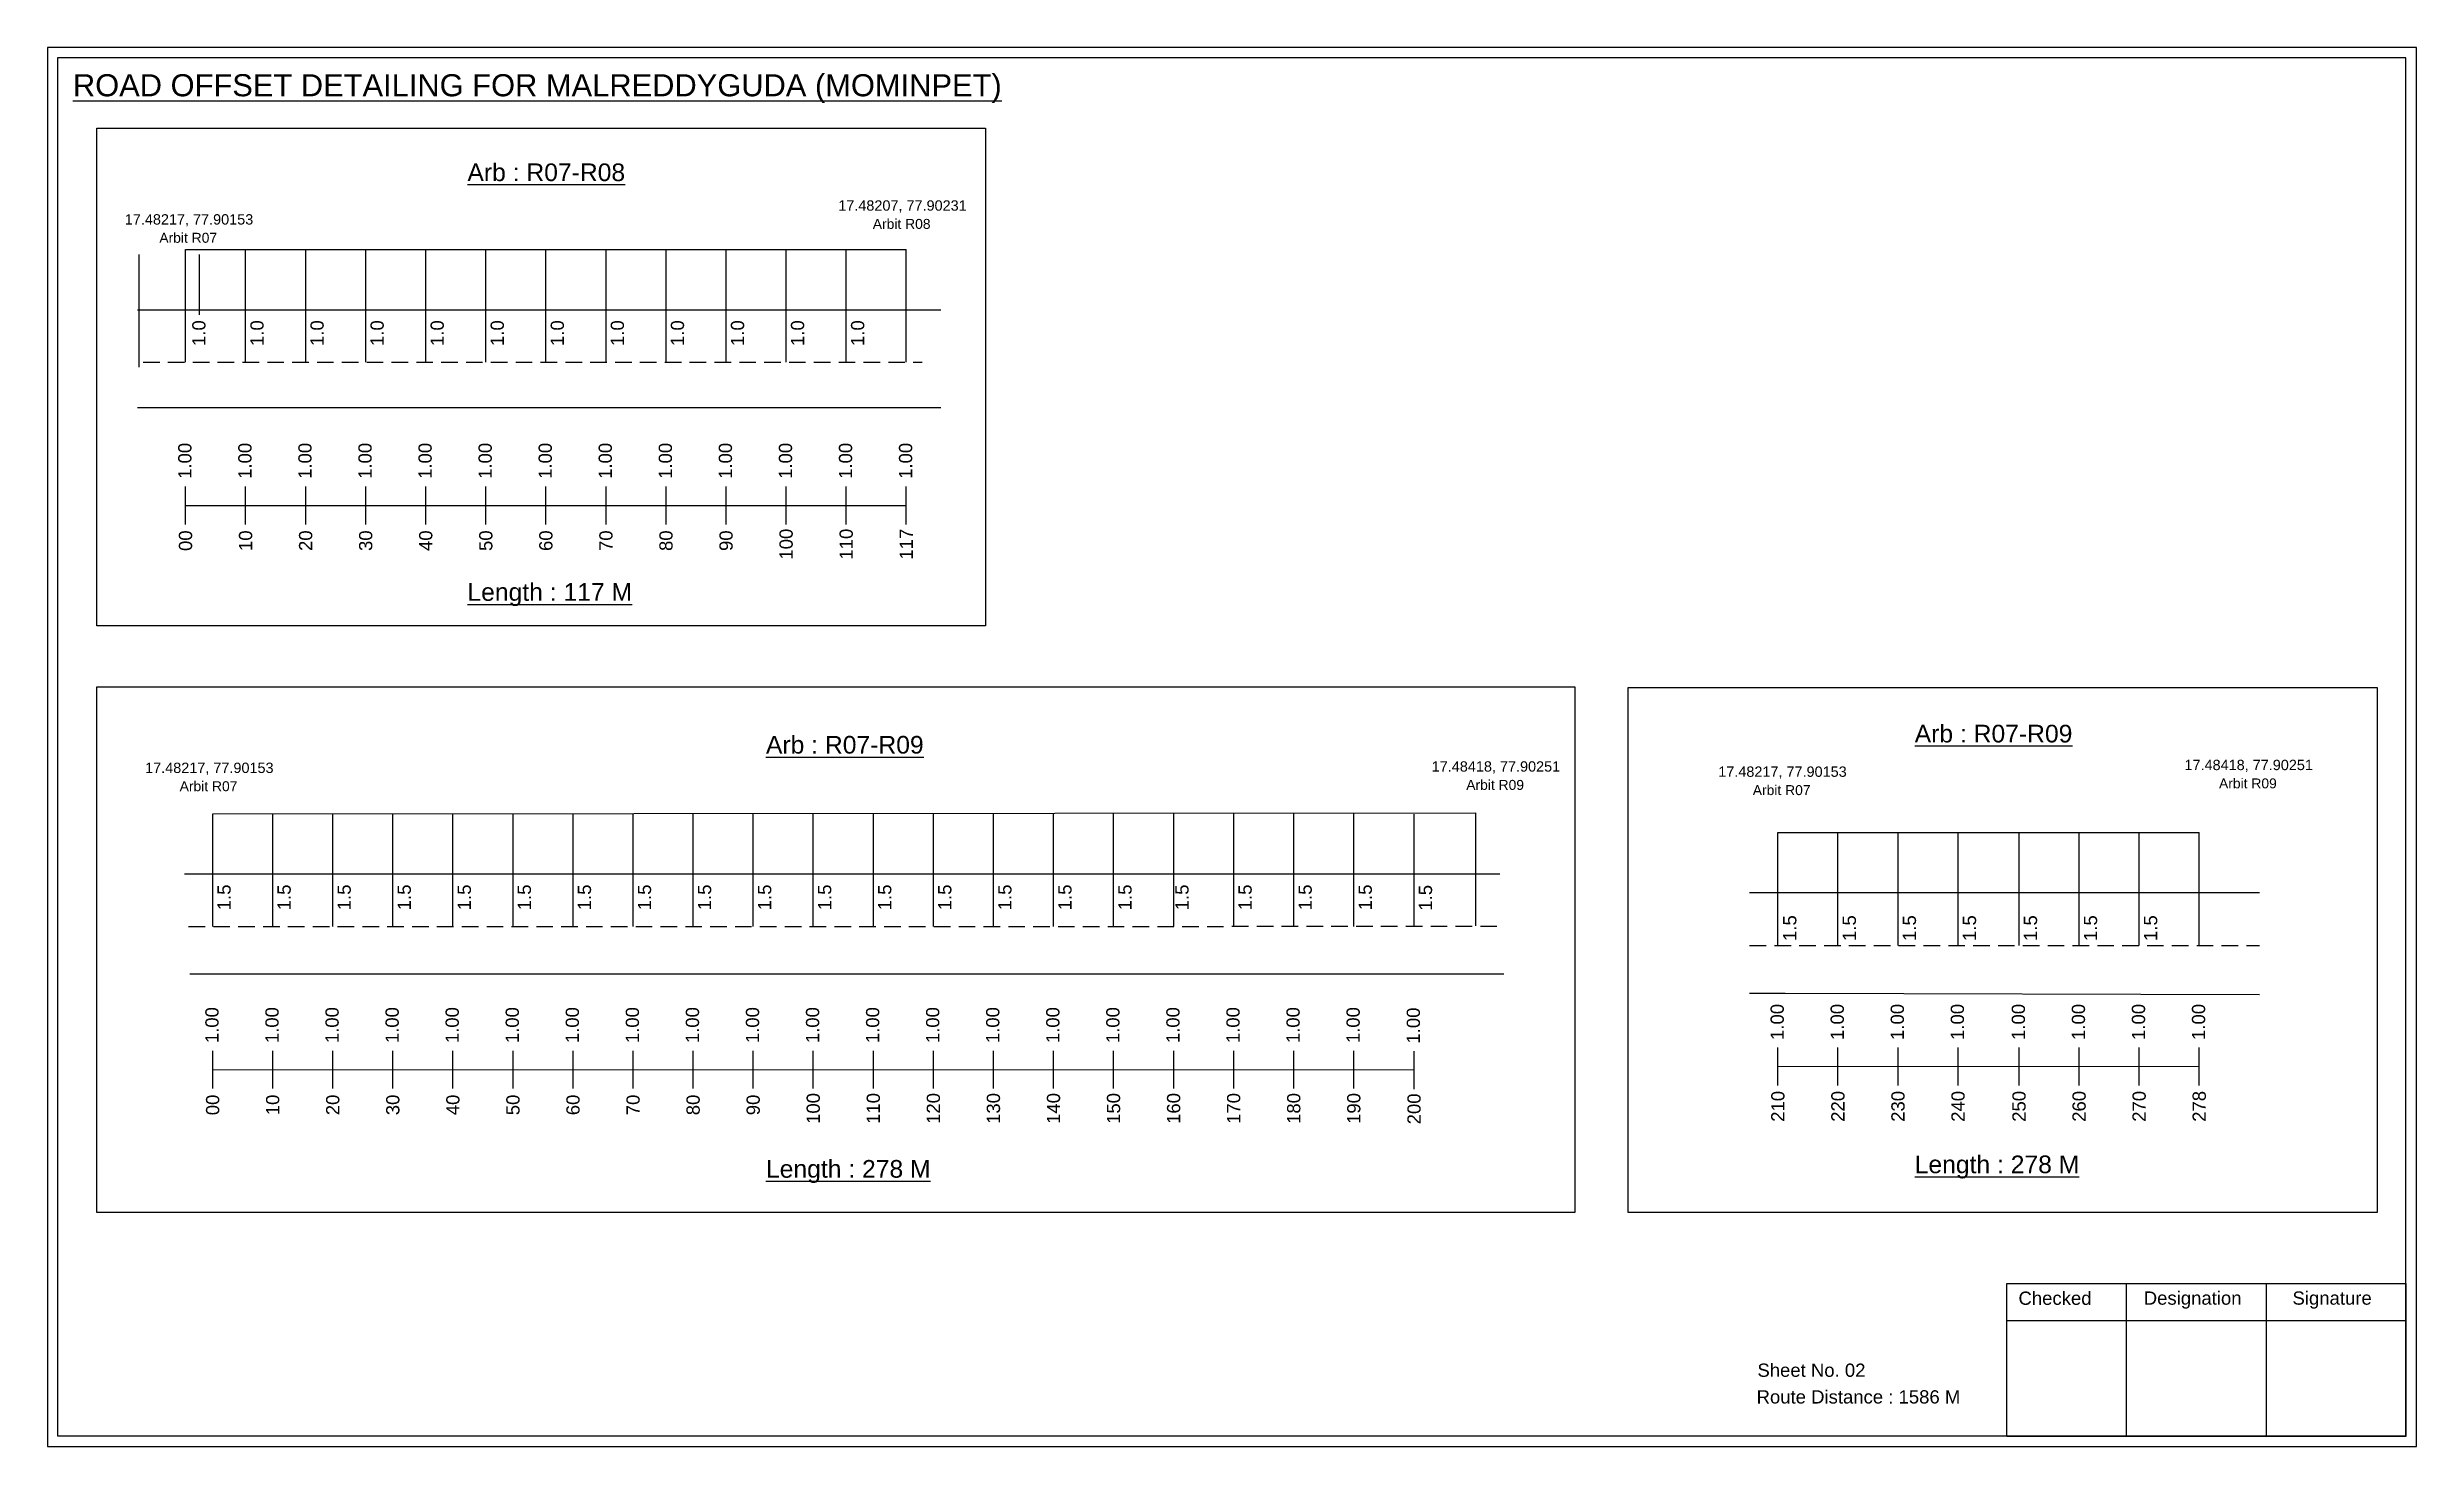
# Model space of a CAD drawing. Header units: inches. Extents: x 438 to 7089, y 302 to 873.
# Drawn here: x 4406 to 4942, y 380 to 697 of the extents above; entities that cross this region are included whole.
import ezdxf

# ---------------------------------------------------------------- set-up
doc = ezdxf.new("R2010")
doc.units = ezdxf.units.IN
doc.header["$MEASUREMENT"] = 0
doc.linetypes.add('DASHED2', pattern=[0.375, 0.25, -0.125])
doc.layers.add('PDF_Geometry', color=7, linetype='Continuous')
doc.layers.add('PDF_Text', color=5, linetype='Continuous')
doc.styles.add('PDF Arial', font='arial.ttf')
doc.styles.get("Standard").update_dxf_attribs({"font": 'arial.ttf'})

msp = doc.modelspace()

# ---------------------------------------------------------------- texts
at = {"color": 242, "true_color": 0xcd2027}
for s, height, p in [('%%UROAD OFFSET DETAILING FOR MALREDDYGUDA (MOMINPET)', 5, (4411.75, 685.89)), ('%%UArb : R07-R08', 4, (4501.08, 666.69)), ('%%ULength : 117 M', 4, (4501.08, 571.69)), ('%%UArb : R07-R09', 4, (4828.79, 539.63)), ('%%UArb : R07-R09', 4, (4568.68, 537.11)), ('%%ULength : 278 M', 4, (4568.68, 441.11)), ('%%ULength : 278 M', 4, (4828.79, 442.13))]:
    msp.add_text(s, height=height, dxfattribs=at).set_placement(p)
at = {"color": 5}
for s, height, p in [('17.48207, 77.90231', 2.34, (4585.05, 660)), ('17.48217, 77.90153', 2.34, (4423.5, 656.86)), ('Arbit R07', 2.246, (4431.32, 652.74)), ('Arbit R08', 2.246, (4592.87, 655.88)), ('17.48217, 77.90153', 2.34, (4428.1, 532.72)), ('17.48418, 77.90251', 2.34, (4719.43, 533.03)), ('Arbit R09', 2.246, (4727.25, 528.9)), ('17.48217, 77.90153', 2.34, (4784.31, 531.85)), ('17.48418, 77.90251', 2.34, (4889.88, 533.37)), ('Arbit R09', 2.246, (4897.7, 529.24)), ('Arbit R07', 2.246, (4435.92, 528.6)), ('Arbit R07', 2.246, (4792.13, 527.72))]:
    msp.add_text(s, height=height, dxfattribs=at).set_placement(p)
for s, p in [('1.0', (4441.77, 629.37)), ('1.0', (4454.93, 629.37)), ('1.0', (4468.53, 629.37)), ('1.0', (4482.13, 629.37)), ('1.0', (4495.73, 629.37)), ('1.0', (4509.33, 629.37)), ('1.0', (4522.93, 629.37)), ('1.0', (4536.53, 629.37)), ('1.0', (4550.13, 629.37)), ('1.0', (4563.73, 629.37)), ('1.0', (4577.33, 629.37)), ('1.0', (4590.93, 629.37)), ('1.5', (4447.47, 501.65)), ('1.5', (4461.07, 501.65)), ('1.5', (4474.67, 501.65)), ('1.5', (4488.27, 501.65)), ('1.5', (4501.87, 501.65)), ('1.5', (4515.47, 501.65)), ('1.5', (4529.07, 501.65)), ('1.5', (4542.67, 501.65)), ('1.5', (4556.27, 501.65)), ('1.5', (4569.87, 501.65)), ('1.5', (4583.47, 501.65)), ('1.5', (4597.07, 501.65)), ('1.5', (4610.67, 501.65)), ('1.5', (4624.27, 501.65)), ('1.5', (4637.87, 501.65)), ('1.5', (4651.47, 501.65)), ('1.5', (4664.38, 501.65)), ('1.5', (4678.67, 501.65)), ('1.5', (4692.27, 501.65)), ('1.5', (4705.87, 501.65)), ('1.5', (4719.51, 501.55)), ('1.5', (4802, 494.69)), ('1.5', (4815.49, 494.69)), ('1.5', (4829.09, 494.69)), ('1.5', (4842.69, 494.69)), ('1.5', (4856.5, 494.69)), ('1.5', (4870.1, 494.69)), ('1.5', (4883.7, 494.69))]:
    msp.add_text(s, height=3, rotation=90).set_placement(p)
at = {"color": 217, "true_color": 0x93278f}
for s, p in [('1.00', (4438.59, 599.29)), ('1.00', (4452.19, 599.29)), ('1.00', (4465.79, 599.29)), ('1.00', (4479.39, 599.29)), ('1.00', (4492.99, 599.29)), ('1.00', (4506.59, 599.29)), ('1.00', (4520.19, 599.29)), ('1.00', (4533.79, 599.29)), ('1.00', (4547.39, 599.29)), ('1.00', (4560.99, 599.29)), ('1.00', (4574.59, 599.29)), ('1.00', (4588.19, 599.29)), ('1.00', (4601.79, 599.29)), ('00', (4438.74, 582.97)), ('10', (4452.34, 582.97)), ('20', (4465.94, 582.97)), ('30', (4479.54, 582.97)), ('40', (4493.14, 582.97)), ('50', (4506.74, 582.97)), ('60', (4520.34, 582.97)), ('70', (4533.94, 582.97)), ('80', (4547.54, 582.97)), ('90', (4561.14, 582.97)), ('100', (4574.74, 581.02)), ('110', (4588.34, 581.02)), ('117', (4601.94, 581.02)), ('1.00', (4444.73, 471.57)), ('1.00', (4458.33, 471.57)), ('1.00', (4471.93, 471.57)), ('1.00', (4485.53, 471.57)), ('1.00', (4499.13, 471.57)), ('1.00', (4512.73, 471.57)), ('1.00', (4526.33, 471.57)), ('1.00', (4539.93, 471.57)), ('1.00', (4553.53, 471.57)), ('1.00', (4567.13, 471.57)), ('1.00', (4580.73, 471.57)), ('1.00', (4594.33, 471.57)), ('1.00', (4607.93, 471.57)), ('1.00', (4621.53, 471.57)), ('1.00', (4635.13, 471.57)), ('1.00', (4648.73, 471.57)), ('1.00', (4662.33, 471.57)), ('1.00', (4675.93, 471.57)), ('1.00', (4689.53, 471.57)), ('1.00', (4703.13, 471.57)), ('1.00', (4716.76, 471.47)), ('1.00', (4799.15, 472.29)), ('1.00', (4812.75, 472.29)), ('1.00', (4826.35, 472.29)), ('1.00', (4839.95, 472.29)), ('1.00', (4853.76, 472.29)), ('1.00', (4867.36, 472.29)), ('1.00', (4880.96, 472.29)), ('1.00', (4894.56, 472.29)), ('00', (4444.88, 455.25)), ('10', (4458.48, 455.25)), ('20', (4472.08, 455.25)), ('30', (4485.68, 455.25)), ('40', (4499.28, 455.25)), ('50', (4512.88, 455.25)), ('60', (4526.48, 455.25)), ('70', (4540.08, 455.25)), ('80', (4553.68, 455.25)), ('90', (4567.28, 455.25)), ('100', (4580.88, 453.29)), ('110', (4594.48, 453.29)), ('120', (4608.08, 453.29)), ('130', (4621.68, 453.29)), ('140', (4635.28, 453.29)), ('150', (4648.88, 453.29)), ('160', (4662.48, 453.29)), ('170', (4676.08, 453.29)), ('180', (4689.68, 453.29)), ('190', (4703.28, 453.29)), ('200', (4716.92, 453.19)), ('210', (4799.3, 453.76)), ('220', (4812.9, 453.76)), ('230', (4826.5, 453.76)), ('240', (4840.1, 453.76)), ('250', (4853.91, 453.76)), ('260', (4867.51, 453.76)), ('270', (4881.11, 453.76)), ('278', (4894.71, 453.76))]:
    msp.add_text(s, height=3, rotation=90, dxfattribs=at).set_placement(p)
for s, p in [('Sheet No. 02', (4793.18, 396.04)), ('Route Distance : 1586 M', (4792.99, 390))]:
    msp.add_text(s, height=3).set_placement(p)
at = {"layer": 'PDF_Text', "color": 7, "attachment_point": 7, "style": 'PDF Arial'}
for s, insert, char_height in [('Checked', (4852.29, 412.29), 3.001), ('Designation', (4880.66, 411.46), 3.0006), ('Signature', (4914.34, 411.46), 3.001)]:
    msp.add_mtext(s, dxfattribs=dict(at, insert=insert, char_height=char_height))

# ---------------------------------------------------------------- linework, layer by layer
for p, q in [((4426.78, 624.57), (4426.78, 650.1)), ((4437.26, 625.69), (4437.26, 651.23)), ((4440.38, 636.45), (4440.38, 650.1)), ((4450.86, 625.69), (4450.86, 651.23)), ((4464.46, 625.69), (4464.46, 651.23)), ((4478.06, 625.69), (4478.06, 651.23)), ((4491.66, 625.69), (4491.66, 651.23)), ((4505.26, 625.69), (4505.26, 651.23)), ((4518.86, 625.69), (4518.86, 651.23)), ((4532.46, 625.69), (4532.46, 651.23)), ((4546.06, 625.69), (4546.06, 651.23)), ((4559.66, 625.69), (4559.66, 651.23)), ((4573.26, 625.69), (4573.26, 651.23)), ((4586.86, 625.69), (4586.86, 651.23)), ((4600.46, 625.69), (4600.46, 651.23)), ((4426.38, 637.58), (4608.29, 637.58)), ((4608.29, 615.39), (4426.38, 615.39)), ((4443.4, 497.97), (4443.4, 523.51)), ((4457, 497.97), (4457, 523.51)), ((4470.6, 497.97), (4470.6, 523.51)), ((4484.2, 497.97), (4484.2, 523.51)), ((4497.8, 497.97), (4497.8, 523.51)), ((4511.4, 497.97), (4511.4, 523.51)), ((4525, 497.97), (4525, 523.51)), ((4538.6, 497.97), (4538.6, 523.51)), ((4552.2, 497.97), (4552.2, 523.51)), ((4565.8, 497.97), (4565.8, 523.51)), ((4579.4, 497.97), (4579.4, 523.51)), ((4593, 497.97), (4593, 523.51)), ((4606.6, 497.97), (4606.6, 523.51)), ((4620.2, 497.97), (4620.2, 523.51)), ((4633.8, 497.97), (4633.8, 523.51)), ((4647.4, 497.97), (4647.4, 523.51)), ((4661, 497.97), (4661, 523.51)), ((4674.6, 497.97), (4674.6, 523.51)), ((4688.2, 497.97), (4688.2, 523.51)), ((4701.8, 497.97), (4701.8, 523.51)), ((4715.44, 498.14), (4715.44, 523.41)), ((4729.43, 498.15), (4729.43, 523.68)), ((4797.82, 493.69), (4797.82, 519.23)), ((4811.42, 493.69), (4811.42, 519.23)), ((4825.02, 493.69), (4825.02, 519.23)), ((4838.62, 493.69), (4838.62, 519.23)), ((4852.44, 493.69), (4852.44, 519.23)), ((4866.04, 493.69), (4866.04, 519.23)), ((4879.64, 493.69), (4879.64, 519.23)), ((4893.24, 493.69), (4893.24, 519.23)), ((4436.98, 509.86), (4734.83, 509.86)), ((4906.84, 505.57), (4791.41, 505.57)), ((4438.23, 487.29), (4735.73, 487.25)), ((4791.41, 482.89), (4799.47, 482.89)), ((4799.47, 482.89), (4906.84, 482.59))]:
    msp.add_line(p, q)
at = {"color": 5}
for p, q in [((4437.26, 651.23), (4600.46, 651.23)), ((4443.4, 523.49), (4729.43, 523.68)), ((4797.82, 519.22), (4893.24, 519.23))]:
    msp.add_line(p, q, dxfattribs=at)
at = {"linetype": 'DASHED2', "ltscale": 15}
for p, q in [((4427.65, 625.69), (4604.07, 625.69)), ((4437.94, 497.97), (4734.43, 498.02)), ((4791.41, 493.69), (4906.84, 493.69))]:
    msp.add_line(p, q, dxfattribs=at)
at = {"color": 217, "true_color": 0x93278f}
for p, q in [((4437.26, 588.99), (4437.26, 597.55)), ((4450.86, 588.99), (4450.86, 597.55)), ((4464.46, 588.99), (4464.46, 597.55)), ((4478.06, 588.99), (4478.06, 597.55)), ((4491.66, 588.99), (4491.66, 597.55)), ((4505.26, 588.99), (4505.26, 597.55)), ((4518.86, 588.99), (4518.86, 597.55)), ((4532.46, 588.99), (4532.46, 597.55)), ((4546.06, 588.99), (4546.06, 597.55)), ((4559.66, 588.99), (4559.66, 597.55)), ((4573.26, 588.99), (4573.26, 597.55)), ((4586.86, 588.99), (4586.86, 597.55)), ((4600.46, 588.99), (4600.46, 597.55)), ((4437.26, 593.26), (4600.46, 593.3)), ((4443.4, 461.27), (4443.4, 469.83)), ((4457, 461.27), (4457, 469.83)), ((4470.6, 461.27), (4470.6, 469.83)), ((4484.2, 461.27), (4484.2, 469.83)), ((4497.8, 461.27), (4497.8, 469.83)), ((4511.4, 461.27), (4511.4, 469.83)), ((4525, 461.27), (4525, 469.83)), ((4538.6, 461.27), (4538.6, 469.83)), ((4552.2, 461.27), (4552.2, 469.83)), ((4565.8, 461.27), (4565.8, 469.83)), ((4579.4, 461.27), (4579.4, 469.83)), ((4593, 461.27), (4593, 469.83)), ((4606.6, 461.27), (4606.6, 469.83)), ((4620.2, 461.27), (4620.2, 469.83)), ((4633.8, 461.27), (4633.8, 469.83)), ((4647.4, 461.27), (4647.4, 469.83)), ((4661, 461.27), (4661, 469.83)), ((4674.6, 461.27), (4674.6, 469.83)), ((4688.2, 461.27), (4688.2, 469.83)), ((4701.8, 461.27), (4701.8, 469.83)), ((4715.44, 461.17), (4715.44, 469.73)), ((4797.82, 462), (4797.82, 470.55)), ((4811.42, 462), (4811.42, 470.55)), ((4825.02, 462), (4825.02, 470.55)), ((4838.62, 462), (4838.62, 470.55)), ((4852.44, 462), (4852.44, 470.55)), ((4866.04, 462), (4866.04, 470.55)), ((4879.64, 462), (4879.64, 470.55)), ((4893.24, 462), (4893.24, 470.55)), ((4443.4, 465.54), (4715.44, 465.6)), ((4797.82, 466.27), (4893.24, 466.33))]:
    msp.add_line(p, q, dxfattribs=at)
for points in [[(4417.17, 678.71), (4618.4, 678.71), (4618.4, 566.03), (4417.17, 566.03)], [(4417.17, 552.23), (4751.87, 552.23), (4751.87, 433.24), (4417.17, 433.24)], [(4763.89, 552.06), (4933.51, 552.06), (4933.51, 433.24), (4763.89, 433.24)]]:
    msp.add_lwpolyline(points, close=True)
at = {"layer": 'PDF_Geometry'}
for points in [[(4405.97, 696.96), (4405.97, 380.25), (4942.44, 380.25), (4942.44, 696.96)], [(4408.29, 694.63), (4408.29, 382.67), (4940.02, 382.67), (4940.02, 694.63)]]:
    msp.add_lwpolyline(points, close=True, dxfattribs=at)
at = {"layer": 'PDF_Geometry', "color": 242, "true_color": 0xcc1f26}
msp.add_lwpolyline([(4940.02, 382.57), (4849.68, 382.57), (4849.68, 417.18), (4940.02, 417.18)], close=True, dxfattribs=at)
for points in [[(4876.66, 417.18), (4876.66, 382.57)], [(4908.39, 417.18), (4908.39, 382.57)], [(4849.68, 408.81), (4940.02, 408.81)]]:
    msp.add_lwpolyline(points, dxfattribs=at)

msp.set_redraw_order([(e.dxf.handle, doc.entitydb.next_handle()) for e in msp.query("TEXT MTEXT ATTDEF DIMENSION ARC_DIMENSION")])  # texts and dimensions are drawn at this point

doc.saveas('drawing.dxf')
